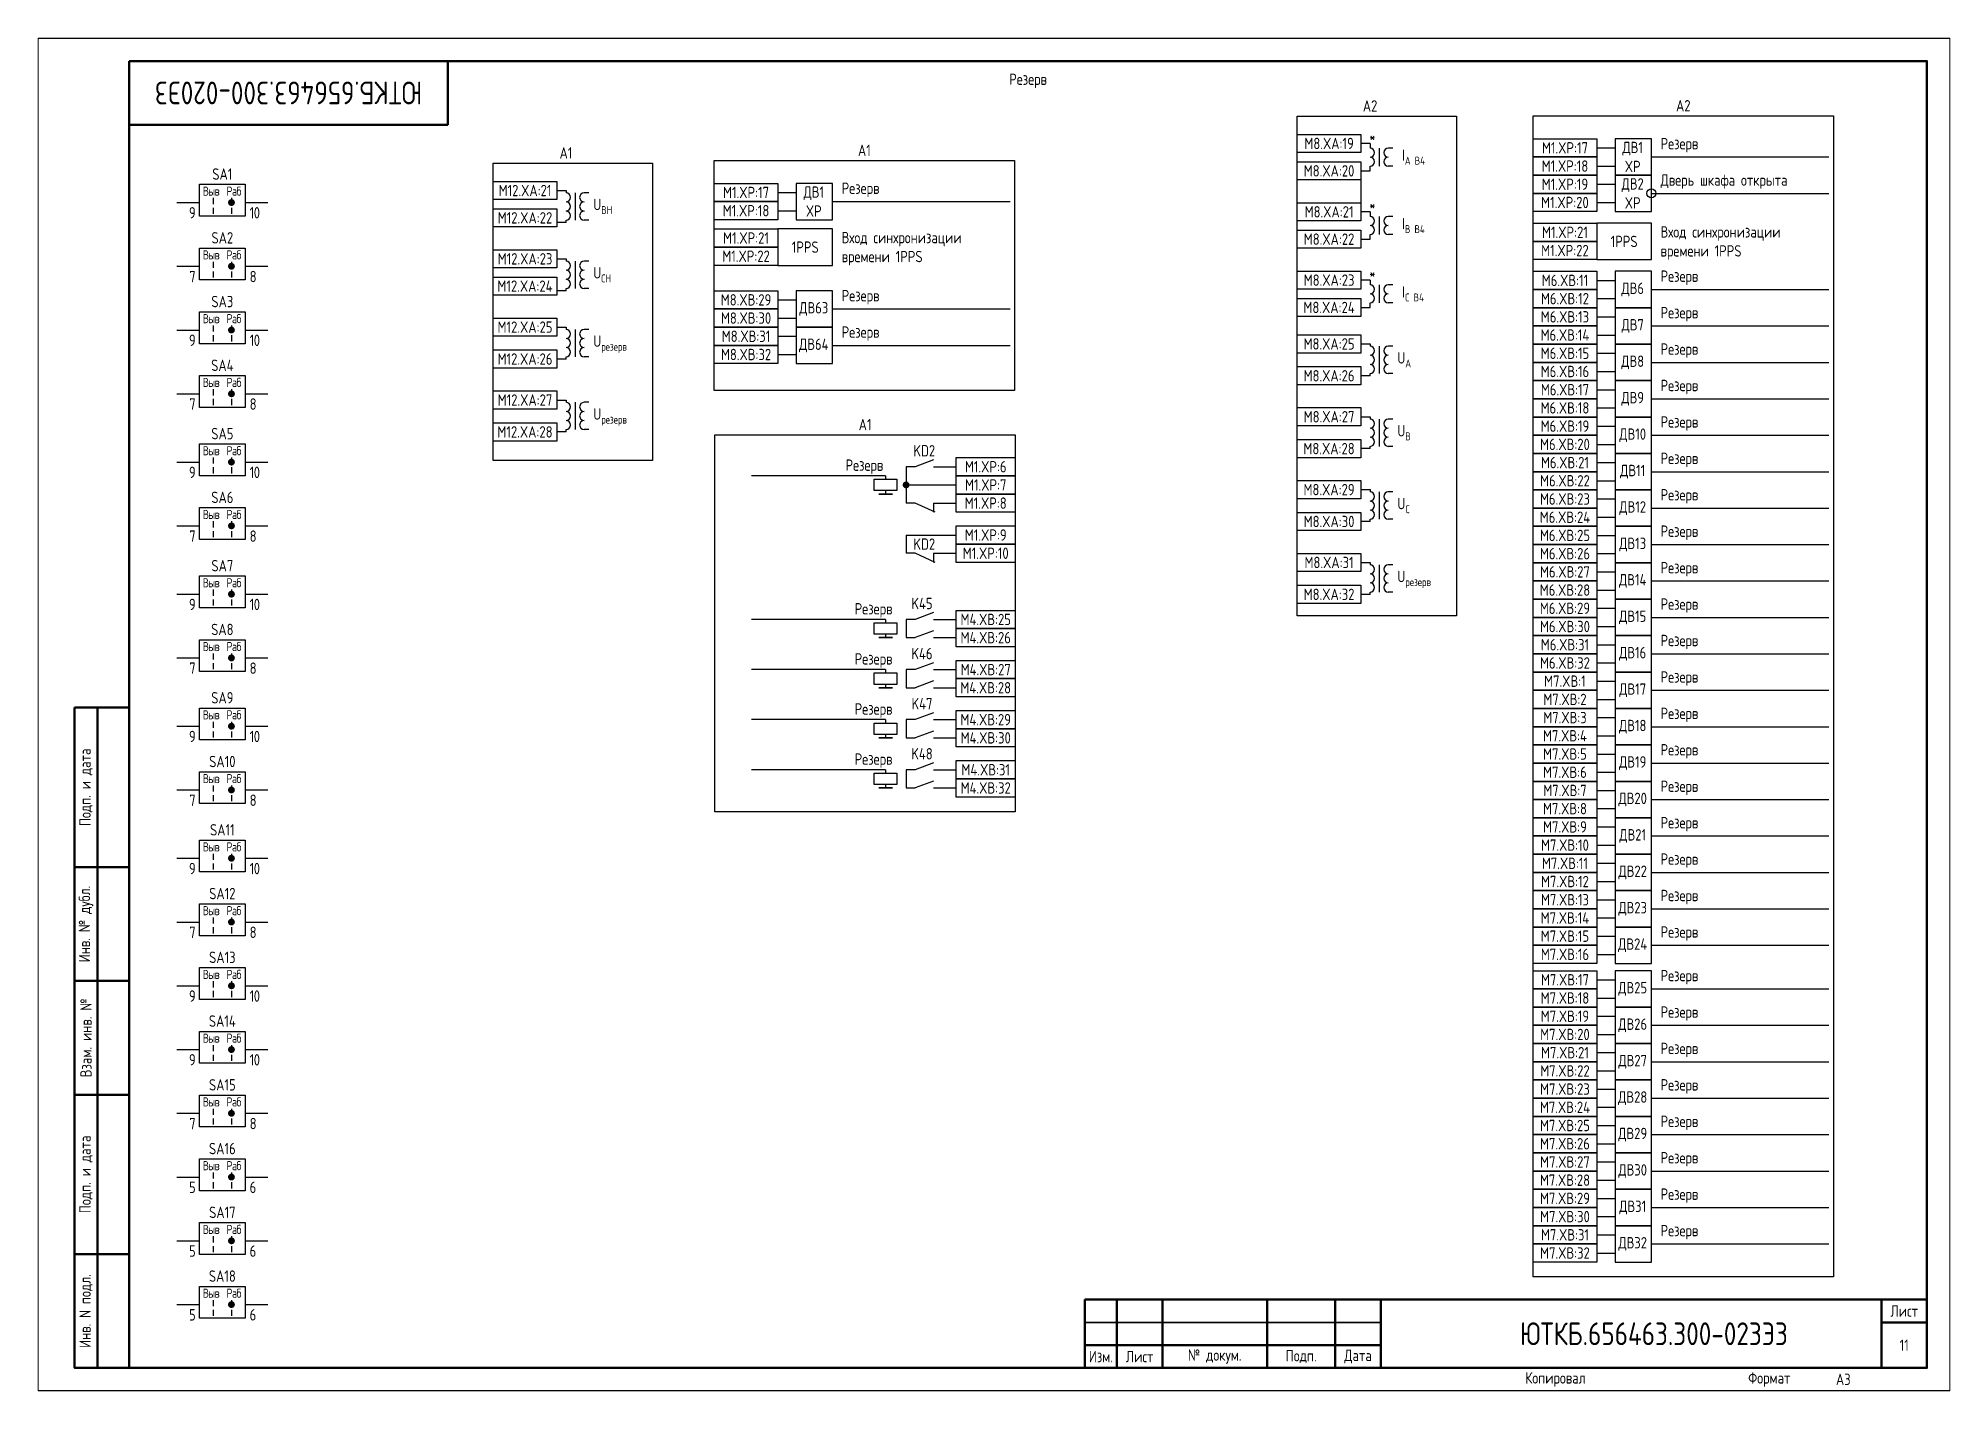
# Paper-space layout 'Лист11' of a CAD drawing. Header units: millimetres, sheet in inches. Extents: x 266.5 to 290, y 96.7 to 113.3.
# The model-space entities are those that its viewports show. They can reach past a viewport. Long polylines and large blocks are cut down to what shows.
import ezdxf

# ---------------------------------------------------------------- set-up
doc = ezdxf.new("R2010")
doc.units = ezdxf.units.MM
doc.styles.add('Gost_type_A', font='GOST_A.TTF')

psp = doc.layouts.new('Лист11')

msp = doc.modelspace()

# ---------------------------------------------------------------- texts
at = {"insert": (4255, 285), "char_height": 5, "width": 70, "attachment_point": 5, "rotation": 180, "style": 'Gost_type_A'}
msp.add_mtext('ЮТКБ.656463.300-020Э3', dxfattribs=at)
at = {"lineweight": 25, "insert": (4417.5, 287.66), "char_height": 2.5, "width": 395, "attachment_point": 5, "line_spacing_factor": 0.9, "style": 'Gost_type_A'}
msp.add_mtext('Резерв', dxfattribs=at)
at = {"char_height": 2.5, "style": 'Gost_type_A'}
for s, insert, width, attachment_point, line_spacing_factor in [('A2', (4492.64, 280.88), 32, 8, 0.9), ('A2', (4561.46, 280.93), 66, 8, 0.9), ('A1', (4315.97, 270.56), 32, 8, 0.9), ('A1', (4381.53, 271.13), 66, 8, 0.9), ('A1', (4381.69, 210.91), 66, 8, 0.9), ('Резерв', (4385.69, 202.91), 37, 6, 0.8)]:
    msp.add_mtext(s, dxfattribs=dict(at, insert=insert, width=width, attachment_point=attachment_point, line_spacing_factor=line_spacing_factor))
at = {"style": 'Gost_type_A'}
for s, insert, char_height, width, attachment_point in [('M8.XA:19', (4483.64, 273.89), 2.5, 14, 5), ('*', (4493.14, 275.38), 2.5, 3, 5), ('M1.XP:17', (4535.46, 272.93), 2.5, 14, 5), ('ДВ1 XP', (4550.34, 270.93), 2.5, 7.7588, 5), ('Резерв', (4556.46, 271.93), 2.5, 27.8465, 7), ('M8.XA:20', (4483.63, 267.88), 2.5, 14.018, 5), ('\\A1;I{\\H0.7x;\\S^ A B4;}', (4499.63, 270.91), 2.5, 8, 4), ('M1.XP:18', (4535.46, 268.93), 2.5, 14, 5), ('SA1', (4240.46, 265.92), 2.5, 10, 8), ('M12.XA:21', (4306.97, 263.56), 2.5, 14, 5), ('Резерв', (4376.53, 262.13), 2.5, 27.8465, 7), ('M1.XP:19', (4535.46, 264.93), 2.5, 14, 5), ('ДВ2 XP', (4550.34, 262.93), 2.5, 7.7588, 5), ('Дверь шкафа открыта', (4556.46, 263.93), 2.5, 35.9749, 7), ('{\\T0.9;Выв}', (4237.96, 263.42), 2, 5, 5), ('{\\T0.9;Раб}', (4242.96, 263.42), 2, 5, 5), ('\\A1;U{\\H0.7x;\\S^ ВН;}', (4321.97, 260.06), 2.5, 12, 4), ('M1.XP:17', (4355.53, 263.13), 2.5, 14, 5), ('ДВ1 XP', (4370.41, 261.13), 2.5, 7.7588, 5), ('*', (4493.14, 260.38), 2.5, 3, 5), ('M1.XP:20', (4535.46, 260.93), 2.5, 14, 5), ('{\\T0.9;9}', (4234.46, 259.92), 2.5, 5, 3), ('{\\T0.9;10}', (4246.46, 259.92), 2.5, 5, 1), ('M12.XA:22', (4306.96, 257.56), 2.5, 14.018, 5), ('M1.XP:18', (4355.53, 259.13), 2.5, 14, 5), ('M8.XA:21', (4483.64, 258.88), 2.5, 14, 5), ('\\A1;I{\\H0.7x;\\S^ B B4;}', (4499.64, 255.88), 2.5, 8, 4), ('SA2', (4240.46, 251.92), 2.5, 10, 8), ('M1.XP:21', (4355.53, 253.13), 2.5, 14, 5), ('1PPS', (4368.53, 251.13), 2.5, 12, 5), ('Вход синхронизации\\Pвремени 1PPS', (4376.53, 247.13), 2.5, 35.9749, 7), ('M8.XA:22', (4483.63, 252.88), 2.5, 14.018, 5), ('M1.XP:21', (4535.46, 254.38), 2.5, 14, 5), ('1PPS', (4548.46, 252.38), 2.5, 12, 5), ('Вход синхронизации\\Pвремени 1PPS', (4556.46, 248.38), 2.5, 35.9749, 7), ('{\\T0.9;Выв}', (4237.96, 249.42), 2, 5, 5), ('{\\T0.9;Раб}', (4242.96, 249.42), 2, 5, 5), ('M12.XA:23', (4306.97, 248.56), 2.5, 14, 5), ('M1.XP:22', (4355.53, 249.13), 2.5, 14, 5), ('M1.XP:22', (4535.46, 250.38), 2.5, 14, 5), ('{\\T0.9;7}', (4234.46, 245.92), 2.5, 5, 3), ('{\\T0.9;8}', (4246.46, 245.92), 2.5, 5, 1), ('M12.XA:24', (4306.96, 242.56), 2.5, 14.018, 5), ('\\A1;U{\\H0.7x;\\S^ СН;}', (4321.97, 245.06), 2.5, 12, 4), ('M8.XA:23', (4483.64, 243.88), 2.5, 14, 5), ('*', (4493.14, 245.38), 2.5, 3, 5), ('M6.XВ:11', (4535.46, 243.82), 2.5, 14, 5), ('Резерв', (4556.46, 242.82), 2.5, 27.8465, 7), ('SA3', (4240.46, 237.92), 2.5, 10, 8), ('M8.XВ:29', (4355.53, 239.55), 2.5, 14, 5), ('Резерв', (4376.53, 238.55), 2.5, 27.8465, 7), ('\\A1;I{\\H0.7x;\\S^ C B4;}', (4499.64, 240.88), 2.5, 8, 4), ('M6.XВ:12', (4535.46, 239.82), 2.5, 14, 5), ('ДВ6', (4550.34, 241.82), 2.5, 7.7588, 5), ('{\\T0.9;Выв}', (4237.96, 235.42), 2, 5, 5), ('{\\T0.9;Раб}', (4242.96, 235.42), 2, 5, 5), ('M8.XВ:30', (4355.53, 235.55), 2.5, 14, 5), ('ДВ63', (4370.41, 237.55), 2.5, 7.7588, 5), ('M8.XA:24', (4483.63, 237.88), 2.5, 14.018, 5), ('M6.XВ:13', (4535.46, 235.82), 2.5, 14, 5), ('ДВ7', (4550.34, 233.82), 2.5, 7.7588, 5), ('Резерв', (4556.46, 234.82), 2.5, 44.8565, 7), ('{\\T0.9;9}', (4234.46, 231.92), 2.5, 5, 3), ('{\\T0.9;10}', (4246.46, 231.92), 2.5, 5, 1), ('M12.XA:25', (4306.96, 233.56), 2.5, 14.018, 5), ('\\A1;U{\\H0.7x;\\S^ резерв;}', (4321.97, 230.06), 2.5, 12, 4), ('M8.XВ:31', (4355.53, 231.55), 2.5, 14, 5), ('ДВ64', (4370.41, 229.55), 2.5, 7.7588, 5), ('Резерв', (4376.53, 230.55), 2.5, 27.8465, 7), ('M8.XA:25', (4483.63, 229.88), 2.5, 14.018, 5), ('M6.XВ:14', (4535.46, 231.82), 2.5, 14, 5), ('M12.XA:26', (4306.96, 226.56), 2.5, 14.018, 5), ('M8.XВ:32', (4355.53, 227.55), 2.5, 14, 5), ('\\A1;U{\\H0.7x;\\S^ A;}', (4498.64, 226.38), 2.5, 12, 4), ('M6.XВ:15', (4535.46, 227.82), 2.5, 14, 5), ('ДВ8', (4550.34, 225.82), 2.5, 7.7588, 5), ('Резерв', (4556.46, 226.82), 2.5, 27.8465, 7), ('SA4', (4240.46, 223.92), 2.5, 10, 8), ('M8.XA:26', (4483.63, 222.88), 2.5, 14.018, 5), ('M6.XВ:16', (4535.46, 223.82), 2.5, 14, 5), ('{\\T0.9;Выв}', (4237.96, 221.42), 2, 5, 5), ('{\\T0.9;Раб}', (4242.96, 221.42), 2, 5, 5), ('M12.XA:27', (4306.96, 217.55), 2.5, 14.018, 5), ('M6.XВ:17', (4535.46, 219.82), 2.5, 14, 5), ('ДВ9', (4550.34, 217.82), 2.5, 7.7588, 5), ('Резерв', (4556.46, 218.82), 2.5, 27.8465, 7), ('{\\T0.9;7}', (4234.46, 217.92), 2.5, 5, 3), ('{\\T0.9;8}', (4246.46, 217.92), 2.5, 5, 1), ('\\A1;U{\\H0.7x;\\S^ резерв;}', (4321.97, 214.05), 2.5, 12, 4), ('M8.XA:27', (4483.63, 213.88), 2.5, 14.018, 5), ('M6.XВ:18', (4535.46, 215.82), 2.5, 14, 5), ('SA5', (4240.46, 208.92), 2.5, 10, 8), ('M12.XA:28', (4306.96, 210.55), 2.5, 14.018, 5), ('\\A1;U{\\H0.7x;\\S^ B;}', (4498.64, 210.38), 2.5, 12, 4), ('M6.XВ:19', (4535.46, 211.82), 2.5, 14, 5), ('ДВ10', (4550.34, 209.82), 2.5, 7.7588, 5), ('Резерв', (4556.46, 210.82), 2.5, 27.8465, 7), ('{\\T0.9;Выв}', (4237.96, 206.42), 2, 5, 5), ('{\\T0.9;Раб}', (4242.96, 206.42), 2, 5, 5), ('KD2', (4394.69, 206.41), 2.5, 8, 5), ('M8.XA:28', (4483.63, 206.88), 2.5, 14.018, 5), ('M6.XВ:20', (4535.46, 207.82), 2.5, 14, 5), ('Резерв', (4556.46, 202.82), 2.5, 27.8465, 7), ('{\\T0.9;9}', (4234.46, 202.92), 2.5, 5, 3), ('{\\T0.9;10}', (4246.46, 202.92), 2.5, 5, 1), ('M1.XP:6', (4408.19, 202.91), 2.5, 13, 5), ('M6.XВ:21', (4535.46, 203.82), 2.5, 14, 5), ('ДВ11', (4550.34, 201.82), 2.5, 7.7588, 5), ('SA6', (4240.46, 194.92), 2.5, 10, 8), ('M1.XP:7', (4408.19, 198.91), 2.5, 13, 5), ('M8.XA:29', (4483.63, 197.88), 2.5, 14.018, 5), ('M6.XВ:22', (4535.46, 199.82), 2.5, 14, 5), ('Резерв', (4556.46, 194.82), 2.5, 37.4344, 7), ('{\\T0.9;Выв}', (4237.96, 192.42), 2, 5, 5), ('{\\T0.9;Раб}', (4242.96, 192.42), 2, 5, 5), ('M1.XP:8', (4408.19, 194.91), 2.5, 13, 5), ('\\A1;U{\\H0.7x;\\S^ C;}', (4498.64, 194.38), 2.5, 12, 4), ('M6.XВ:23', (4535.46, 195.82), 2.5, 14, 5), ('ДВ12', (4550.34, 193.82), 2.5, 7.7588, 5), ('M1.XP:9', (4408.19, 187.91), 2.5, 13, 5), ('M8.XA:30', (4483.63, 190.88), 2.5, 14.018, 5), ('M6.XВ:24', (4535.46, 191.82), 2.5, 14, 5), ('M6.XВ:25', (4535.46, 187.82), 2.5, 14, 5), ('Резерв', (4556.46, 186.82), 2.5, 39.3936, 7), ('{\\T0.9;7}', (4234.46, 188.92), 2.5, 5, 3), ('{\\T0.9;8}', (4246.46, 188.92), 2.5, 5, 1), ('KD2', (4394.69, 185.91), 2.5, 8, 5), ('M1.XP:10', (4408.19, 183.91), 2.5, 13, 5), ('M6.XВ:26', (4535.46, 183.82), 2.5, 14, 5), ('ДВ13', (4550.34, 185.82), 2.5, 7.7588, 5), ('SA7', (4240.46, 179.92), 2.5, 10, 8), ('M8.XA:31', (4483.63, 181.88), 2.5, 14.018, 5), ('M6.XВ:27', (4535.46, 179.82), 2.5, 14, 5), ('Резерв', (4556.46, 178.82), 2.5, 30.8621, 7), ('{\\T0.9;Выв}', (4237.96, 177.42), 2, 5, 5), ('{\\T0.9;Раб}', (4242.96, 177.42), 2, 5, 5), ('\\A1;U{\\H0.7x;\\S^ резерв;}', (4498.64, 178.38), 2.5, 12, 4), ('M6.XВ:28', (4535.46, 175.82), 2.5, 14, 5), ('ДВ14', (4550.34, 177.82), 2.5, 7.7588, 5), ('{\\T0.9;9}', (4234.46, 173.92), 2.5, 5, 3), ('{\\T0.9;10}', (4246.46, 173.92), 2.5, 5, 1), ('Резерв', (4387.69, 171.37), 2.5, 31.0015, 6), ('K45', (4394.19, 172.87), 2.5, 5, 5), ('M8.XA:32', (4483.63, 174.88), 2.5, 14.018, 5), ('M6.XВ:29', (4535.46, 171.82), 2.5, 14, 5), ('Резерв', (4556.46, 170.82), 2.5, 44.8565, 7), ('SA8', (4240.46, 165.92), 2.5, 10, 8), ('M4.XВ:25', (4408.19, 169.37), 2.5, 13, 5), ('M6.XВ:30', (4535.46, 167.82), 2.5, 14, 5), ('ДВ15', (4550.34, 169.82), 2.5, 7.7588, 5), ('{\\T0.9;Выв}', (4237.96, 163.42), 2, 5, 5), ('{\\T0.9;Раб}', (4242.96, 163.42), 2, 5, 5), ('M4.XВ:26', (4408.19, 165.37), 2.5, 13, 5), ('M6.XВ:31', (4535.46, 163.82), 2.5, 14, 5), ('Резерв', (4556.46, 162.82), 2.5, 27.8465, 7), ('{\\T0.9;7}', (4234.46, 159.92), 2.5, 5, 3), ('{\\T0.9;8}', (4246.46, 159.92), 2.5, 5, 1), ('Резерв', (4387.69, 160.37), 2.5, 31.0015, 6), ('K46', (4394.19, 161.87), 2.5, 5, 5), ('M4.XВ:27', (4408.19, 158.37), 2.5, 13, 5), ('M6.XВ:32', (4535.46, 159.82), 2.5, 14, 5), ('ДВ16', (4550.34, 161.82), 2.5, 7.7588, 5), ('M4.XВ:28', (4408.19, 154.37), 2.5, 13, 5), ('M7.XВ:1', (4535.46, 155.82), 2.5, 14, 5), ('Резерв', (4556.46, 154.82), 2.5, 27.8465, 7), ('SA9', (4240.46, 150.92), 2.5, 10, 8), ('K47', (4394.19, 150.87), 2.5, 5, 5), ('M7.XВ:2', (4535.46, 151.82), 2.5, 14, 5), ('ДВ17', (4550.34, 153.82), 2.5, 7.7588, 5), ('{\\T0.9;Выв}', (4237.96, 148.42), 2, 5, 5), ('{\\T0.9;Раб}', (4242.96, 148.42), 2, 5, 5), ('Резерв', (4387.69, 149.37), 2.5, 31.0015, 6), ('M4.XВ:29', (4408.19, 147.37), 2.5, 13, 5), ('M7.XВ:3', (4535.46, 147.82), 2.5, 14, 5), ('ДВ18', (4550.34, 145.82), 2.5, 7.7588, 5), ('Резерв', (4556.46, 146.82), 2.5, 27.8465, 7), ('{\\T0.9;9}', (4234.46, 144.92), 2.5, 5, 3), ('{\\T0.9;10}', (4246.46, 144.92), 2.5, 5, 1), ('M4.XВ:30', (4408.19, 143.37), 2.5, 13, 5), ('M7.XВ:4', (4535.46, 143.82), 2.5, 14, 5), ('SA10', (4240.46, 136.92), 2.5, 10, 8), ('Резерв', (4387.69, 138.37), 2.5, 31.0015, 6), ('K48', (4394.19, 139.87), 2.5, 5, 5), ('M7.XВ:5', (4535.46, 139.82), 2.5, 14, 5), ('ДВ19', (4550.34, 137.82), 2.5, 7.7588, 5), ('Резерв', (4556.46, 138.82), 2.5, 27.8465, 7), ('{\\T0.9;Выв}', (4237.96, 134.42), 2, 5, 5), ('{\\T0.9;Раб}', (4242.96, 134.42), 2, 5, 5), ('M4.XВ:31', (4408.19, 136.37), 2.5, 13, 5), ('M7.XВ:6', (4535.46, 135.82), 2.5, 14, 5), ('{\\T0.9;7}', (4234.46, 130.92), 2.5, 5, 3), ('{\\T0.9;8}', (4246.46, 130.92), 2.5, 5, 1), ('M4.XВ:32', (4408.19, 132.37), 2.5, 13, 5), ('M7.XВ:7', (4535.46, 131.82), 2.5, 14, 5), ('ДВ20', (4550.34, 129.82), 2.5, 7.7588, 5), ('Резерв', (4556.46, 130.82), 2.5, 27.8465, 7), ('M7.XВ:8', (4535.46, 127.82), 2.5, 14, 5), ('Резерв', (4556.46, 122.82), 2.5, 27.8465, 7), ('SA11', (4240.46, 121.92), 2.5, 10, 8), ('M7.XВ:9', (4535.46, 123.82), 2.5, 14, 5), ('ДВ21', (4550.34, 121.82), 2.5, 7.7588, 5), ('{\\T0.9;Выв}', (4237.96, 119.42), 2, 5, 5), ('{\\T0.9;Раб}', (4242.96, 119.42), 2, 5, 5), ('M7.XВ:10', (4535.46, 119.82), 2.5, 14, 5), ('Резерв', (4556.46, 114.82), 2.5, 27.8465, 7), ('{\\T0.9;9}', (4234.46, 115.92), 2.5, 5, 3), ('{\\T0.9;10}', (4246.46, 115.92), 2.5, 5, 1), ('M7.XВ:11', (4535.46, 115.82), 2.5, 14, 5), ('ДВ22', (4550.34, 113.82), 2.5, 7.7588, 5), ('SA12', (4240.46, 107.92), 2.5, 10, 8), ('M7.XВ:12', (4535.46, 111.82), 2.5, 14, 5), ('Резерв', (4556.46, 106.82), 2.5, 27.8465, 7), ('{\\T0.9;Выв}', (4237.96, 105.42), 2, 5, 5), ('{\\T0.9;Раб}', (4242.96, 105.42), 2, 5, 5), ('M7.XВ:14', (4535.46, 103.82), 2.5, 14, 5), ('M7.XВ:13', (4535.46, 107.82), 2.5, 14, 5), ('ДВ23', (4550.34, 105.82), 2.5, 7.7588, 5), ('{\\T0.9;7}', (4234.46, 101.92), 2.5, 5, 3), ('{\\T0.9;8}', (4246.46, 101.92), 2.5, 5, 1), ('M7.XВ:15', (4535.46, 99.82), 2.5, 14, 5), ('Резерв', (4556.46, 98.82), 2.5, 27.8465, 7), ('M7.XВ:16', (4535.46, 95.82), 2.5, 14, 5), ('ДВ24', (4550.34, 97.82), 2.5, 7.7588, 5), ('{\\T0.9;Выв}', (4237.96, 91.42), 2, 5, 5), ('SA13', (4240.46, 93.92), 2.5, 10, 8), ('{\\T0.9;Раб}', (4242.96, 91.42), 2, 5, 5), ('Резерв', (4556.46, 89.24), 2.5, 27.8465, 7), ('M7.XВ:17', (4535.46, 90.24), 2.5, 14, 5), ('ДВ25', (4550.34, 88.24), 2.5, 7.7588, 5), ('{\\T0.9;9}', (4234.46, 87.92), 2.5, 5, 3), ('{\\T0.9;10}', (4246.46, 87.92), 2.5, 5, 1), ('M7.XВ:18', (4535.46, 86.24), 2.5, 14, 5), ('Резерв', (4556.46, 81.24), 2.5, 27.8465, 7), ('SA14', (4240.46, 79.92), 2.5, 10, 8), ('M7.XВ:19', (4535.46, 82.24), 2.5, 14, 5), ('ДВ26', (4550.34, 80.24), 2.5, 7.7588, 5), ('{\\T0.9;Выв}', (4237.96, 77.42), 2, 5, 5), ('{\\T0.9;Раб}', (4242.96, 77.42), 2, 5, 5), ('M7.XВ:20', (4535.46, 78.24), 2.5, 14, 5), ('Резерв', (4556.46, 73.24), 2.5, 27.8465, 7), ('{\\T0.9;9}', (4234.46, 73.92), 2.5, 5, 3), ('{\\T0.9;10}', (4246.46, 73.92), 2.5, 5, 1), ('M7.XВ:22', (4535.46, 70.24), 2.5, 14, 5), ('M7.XВ:21', (4535.46, 74.24), 2.5, 14, 5), ('ДВ27', (4550.34, 72.24), 2.5, 7.7588, 5), ('SA15', (4240.46, 65.92), 2.5, 10, 8), ('M7.XВ:23', (4535.46, 66.24), 2.5, 14, 5), ('Резерв', (4556.46, 65.24), 2.5, 27.8465, 7), ('{\\T0.9;Выв}', (4237.96, 63.42), 2, 5, 5), ('{\\T0.9;Раб}', (4242.96, 63.42), 2, 5, 5), ('M7.XВ:24', (4535.46, 62.24), 2.5, 14, 5), ('ДВ28', (4550.34, 64.24), 2.5, 7.7588, 5), ('{\\T0.9;7}', (4234.46, 59.92), 2.5, 5, 3), ('{\\T0.9;8}', (4246.46, 59.92), 2.5, 5, 1), ('M7.XВ:25', (4535.46, 58.24), 2.5, 14, 5), ('Резерв', (4556.46, 57.24), 2.5, 27.8465, 7), ('M7.XВ:26', (4535.46, 54.24), 2.5, 14, 5), ('ДВ29', (4550.34, 56.24), 2.5, 7.7588, 5), ('{\\T0.9;Выв}', (4237.96, 49.42), 2, 5, 5), ('SA16', (4240.46, 51.92), 2.5, 10, 8), ('{\\T0.9;Раб}', (4242.96, 49.42), 2, 5, 5), ('M7.XВ:27', (4535.46, 50.24), 2.5, 14, 5), ('Резерв', (4556.46, 49.24), 2.5, 27.8465, 7), ('M7.XВ:28', (4535.46, 46.24), 2.5, 14, 5), ('ДВ30', (4550.34, 48.24), 2.5, 7.7588, 5), ('{\\T0.9;5}', (4234.46, 45.92), 2.5, 5, 3), ('{\\T0.9;6}', (4246.46, 45.92), 2.5, 5, 1), ('M7.XВ:29', (4535.46, 42.24), 2.5, 14, 5), ('Резерв', (4556.46, 41.24), 2.5, 27.8465, 7), ('SA17', (4240.46, 37.92), 2.5, 10, 8), ('M7.XВ:30', (4535.46, 38.24), 2.5, 14, 5), ('ДВ31', (4550.34, 40.24), 2.5, 7.7588, 5), ('{\\T0.9;Выв}', (4237.96, 35.42), 2, 5, 5), ('{\\T0.9;Раб}', (4242.96, 35.42), 2, 5, 5), ('M7.XВ:31', (4535.46, 34.24), 2.5, 14, 5), ('ДВ32', (4550.34, 32.24), 2.5, 7.7588, 5), ('Резерв', (4556.46, 33.24), 2.5, 27.8465, 7), ('{\\T0.9;5}', (4234.46, 31.92), 2.5, 5, 3), ('{\\T0.9;6}', (4246.46, 31.92), 2.5, 5, 1), ('M7.XВ:32', (4535.46, 30.24), 2.5, 14, 5), ('SA18', (4240.46, 23.92), 2.5, 10, 8), ('{\\T0.9;Выв}', (4237.96, 21.42), 2, 5, 5), ('{\\T0.9;Раб}', (4242.96, 21.42), 2, 5, 5), ('{\\T0.9;5}', (4234.46, 17.92), 2.5, 5, 3), ('{\\T0.9;6}', (4246.46, 17.92), 2.5, 5, 1), ('ЮТКБ.656463.300-023Э3', (4555, 12.5), 5, 120, 5), ('11', (4610, 10), 2.5, 10, 5), ('A3', (4595, 2.5), 2.5, 20, 4)]:
    msp.add_mtext(s, dxfattribs=dict(at, insert=insert, char_height=char_height, width=width, attachment_point=attachment_point))

# ---------------------------------------------------------------- blocks, each defined once
blk = doc.blocks.new('Формат_А3')
blk.add_lwpolyline([(-420, 297), (0, 297), (0, 0), (-420, 0)], close=True)
at = {"lineweight": 50}
blk.add_lwpolyline([(-400, 292), (-5, 292), (-5, 5), (-400, 5)], close=True, dxfattribs=at)
blk = doc.blocks.new('Штамп левый нижний')
at = {"lineweight": 50}
for points in [[(-12, 145), (-7, 145), (-7, 110), (-12, 110)], [(-7, 145), (0, 145), (0, 110), (-7, 110)], [(-12, 110), (-7, 110), (-7, 85), (-12, 85)], [(-7, 110), (0, 110), (0, 85), (-7, 85)], [(-12, 85), (-7, 85), (-7, 60), (-12, 60)], [(-7, 85), (0, 85), (0, 60), (-7, 60)], [(-12, 60), (-7, 60), (-7, 25), (-12, 25)], [(-7, 60), (0, 60), (0, 25), (-7, 25)], [(-12, 25), (-7, 25), (-7, 0), (-12, 0)], [(-7, 25), (0, 25), (0, 0), (-7, 0)]]:
    blk.add_lwpolyline(points, close=True, dxfattribs=at)
at = {"char_height": 2.5, "attachment_point": 5, "rotation": 90, "style": 'Gost_type_A'}
for s, insert, width in [('Подп. и дата', (-9.5, 127.5), 35), ('Инв. № дубл.', (-9.5, 97.5), 25), ('Взам. инв. №', (-9.5, 72.5), 25), ('Подп. и дата', (-9.5, 42.5), 35), ('Инв. N подл.', (-9.5, 12.5), 25)]:
    blk.add_mtext(s, dxfattribs=dict(at, insert=insert, width=width))
blk = doc.blocks.new('Штамп малый нижний')
at = {"lineweight": 50}
for points in [[(-185, 15), (-178, 15), (-178, 5), (-185, 5)], [(-178, 15), (-168, 15), (-168, 5), (-178, 5)], [(-168, 15), (-145, 15), (-145, 5), (-168, 5)], [(-145, 15), (-130, 15), (-130, 5), (-145, 5)], [(-130, 15), (-120, 15), (-120, 5), (-130, 5)], [(-120, 15), (-10, 15), (-10, 0), (-120, 0)], [(-10, 15), (0, 15), (0, 10), (-10, 10)], [(-10, 10), (0, 10), (0, 0), (-10, 0)], [(-185, 5), (-178, 5), (-178, 0), (-185, 0)], [(-178, 5), (-168, 5), (-168, 0), (-178, 0)], [(-168, 5), (-145, 5), (-145, 0), (-168, 0)], [(-145, 5), (-130, 5), (-130, 0), (-145, 0)], [(-130, 5), (-120, 5), (-120, 0), (-130, 0)]]:
    blk.add_lwpolyline(points, close=True, dxfattribs=at)
for points in [[(-185, 15), (-178, 15), (-178, 10), (-185, 10)], [(-178, 15), (-168, 15), (-168, 10), (-178, 10)], [(-168, 15), (-145, 15), (-145, 10), (-168, 10)], [(-145, 15), (-130, 15), (-130, 10), (-145, 10)], [(-130, 15), (-120, 15), (-120, 10), (-130, 10)], [(-185, 10), (-178, 10), (-178, 5), (-185, 5)], [(-178, 10), (-168, 10), (-168, 5), (-178, 5)], [(-168, 10), (-145, 10), (-145, 5), (-168, 5)], [(-145, 10), (-130, 10), (-130, 5), (-145, 5)], [(-130, 10), (-120, 10), (-120, 5), (-130, 5)]]:
    blk.add_lwpolyline(points, close=True)
at = {"char_height": 2.5, "style": 'Gost_type_A'}
for s, insert, width, attachment_point in [('Лист', (-5, 12.5), 10, 5), ('Изм.', (-181.5, 2.5), 7, 5), ('Лист', (-173, 2.5), 10, 5), ('№ докум.', (-156.5, 2.5), 23, 5), ('Подп.', (-137.5, 2.5), 15, 5), ('Дата', (-125, 2.5), 10, 5), ('Копировал', (-75, -2.53), 13.1202, 6), ('Формат', (-30, -2.53), 13.1202, 6)]:
    blk.add_mtext(s, dxfattribs=dict(at, insert=insert, width=width, attachment_point=attachment_point))
blk = doc.blocks.new('Штамп угловой верхний')
at = {"lineweight": 50}
blk.add_lwpolyline([(0, 0), (70, 0), (70, -14), (0, -14)], close=True, dxfattribs=at)
blk = doc.blocks.new('POINT')
at = {"const_width": 0.75}
blk.add_lwpolyline([(-0.375, 0, 1), (0.375, 0, 1)], format="xyb", close=True, dxfattribs=at)
blk = doc.blocks.new('Переключатель_положение')
for p, q in [((2, 1), (2, -0.34)), ((2, -1.14), (2, -2.49))]:
    blk.add_line(p, q)

# ---------------------------------------------------------------- linework, layer by layer
for p, q in [((4492.64, 273.88), (4490.64, 273.88)), ((4542.46, 272.93), (4546.46, 272.93)), ((4542.46, 268.93), (4546.46, 268.93)), ((4554.46, 270.93), (4593.46, 270.93)), ((4490.64, 267.88), (4492.64, 267.88)), ((4490.64, 265.88), (4490.64, 260.88)), ((4542.46, 264.93), (4546.46, 264.93)), ((4230.46, 260.92), (4235.46, 260.92)), ((4245.46, 260.92), (4250.46, 260.92)), ((4362.53, 263.13), (4366.53, 263.13)), ((4374.53, 261.13), (4413.53, 261.13)), ((4542.46, 260.93), (4546.46, 260.93)), ((4554.46, 262.93), (4593.46, 262.93)), ((4362.53, 259.13), (4366.53, 259.13)), ((4492.64, 258.88), (4490.64, 258.88)), ((4490.64, 252.88), (4492.64, 252.88)), ((4230.46, 246.92), (4235.46, 246.92)), ((4245.46, 246.92), (4250.46, 246.92)), ((4492.64, 243.88), (4490.64, 243.88)), ((4542.46, 243.82), (4546.46, 243.82)), ((4362.53, 239.55), (4366.53, 239.55)), ((4542.46, 239.82), (4546.46, 239.82)), ((4554.46, 241.82), (4593.46, 241.82)), ((4362.53, 235.55), (4366.53, 235.55)), ((4374.53, 237.55), (4413.53, 237.55)), ((4490.64, 237.88), (4492.64, 237.88)), ((4542.46, 235.82), (4546.46, 235.82)), ((4230.46, 232.92), (4235.46, 232.92)), ((4245.46, 232.92), (4250.46, 232.92)), ((4362.53, 231.55), (4366.53, 231.55)), ((4542.46, 231.82), (4546.46, 231.82)), ((4554.46, 233.82), (4593.46, 233.82)), ((4362.53, 227.55), (4366.53, 227.55)), ((4374.53, 229.55), (4413.53, 229.55)), ((4542.46, 227.82), (4546.46, 227.82)), ((4542.46, 223.82), (4546.46, 223.82)), ((4554.46, 225.82), (4593.46, 225.82)), ((4230.46, 218.92), (4235.46, 218.92)), ((4245.46, 218.92), (4250.46, 218.92)), ((4542.46, 219.82), (4546.46, 219.82)), ((4542.46, 215.82), (4546.46, 215.82)), ((4554.46, 217.82), (4593.46, 217.82)), ((4542.46, 211.82), (4546.46, 211.82)), ((4542.46, 207.82), (4546.46, 207.82)), ((4554.46, 209.82), (4593.46, 209.82)), ((4230.46, 203.92), (4235.46, 203.92)), ((4245.46, 203.92), (4250.46, 203.92)), ((4542.46, 203.82), (4546.46, 203.82)), ((4554.46, 201.82), (4593.46, 201.82)), ((4386.19, 200.91), (4356.69, 200.91)), ((4386.19, 200.91), (4386.19, 200.16)), ((4386.19, 197.66), (4386.19, 196.91)), ((4542.46, 199.82), (4546.46, 199.82)), ((4396.69, 194.91), (4396.69, 192.91)), ((4542.46, 195.82), (4546.46, 195.82)), ((4554.46, 193.82), (4593.46, 193.82)), ((4230.46, 189.92), (4235.46, 189.92)), ((4245.46, 189.92), (4250.46, 189.92)), ((4542.46, 191.82), (4546.46, 191.82)), ((4390.69, 187.91), (4390.69, 183.91)), ((4542.46, 187.82), (4546.46, 187.82)), ((4554.46, 185.82), (4593.46, 185.82)), ((4396.69, 183.91), (4396.69, 181.91)), ((4542.46, 183.82), (4546.46, 183.82)), ((4542.46, 179.82), (4546.46, 179.82)), ((4554.46, 177.82), (4593.46, 177.82)), ((4230.46, 174.92), (4235.46, 174.92)), ((4245.46, 174.92), (4250.46, 174.92)), ((4542.46, 175.82), (4546.46, 175.82)), ((4386.19, 169.37), (4356.69, 169.37)), ((4386.19, 169.37), (4386.19, 168.62)), ((4542.46, 171.82), (4546.46, 171.82)), ((4554.46, 169.82), (4593.46, 169.82)), ((4386.19, 166.12), (4386.19, 165.37)), ((4542.46, 167.82), (4546.46, 167.82)), ((4542.46, 163.82), (4546.46, 163.82)), ((4230.46, 160.92), (4235.46, 160.92)), ((4245.46, 160.92), (4250.46, 160.92)), ((4542.46, 159.82), (4546.46, 159.82)), ((4554.46, 161.82), (4593.46, 161.82)), ((4386.19, 158.37), (4356.69, 158.37)), ((4386.19, 158.37), (4386.19, 157.62)), ((4542.46, 155.82), (4546.46, 155.82)), ((4386.19, 155.12), (4386.19, 154.37)), ((4542.46, 151.82), (4546.46, 151.82)), ((4554.46, 153.82), (4593.46, 153.82)), ((4386.19, 147.37), (4356.69, 147.37)), ((4386.19, 147.37), (4386.19, 146.62)), ((4542.46, 147.82), (4546.46, 147.82)), ((4230.46, 145.92), (4235.46, 145.92)), ((4245.46, 145.92), (4250.46, 145.92)), ((4386.19, 144.12), (4386.19, 143.37)), ((4542.46, 143.82), (4546.46, 143.82)), ((4554.46, 145.82), (4593.46, 145.82)), ((4542.46, 139.82), (4546.46, 139.82)), ((4386.19, 136.37), (4356.69, 136.37)), ((4386.19, 136.37), (4386.19, 135.62)), ((4542.46, 135.82), (4546.46, 135.82)), ((4554.46, 137.82), (4593.46, 137.82)), ((4230.46, 131.92), (4235.46, 131.92)), ((4245.46, 131.92), (4250.46, 131.92)), ((4386.19, 133.12), (4386.19, 132.37)), ((4542.46, 131.82), (4546.46, 131.82)), ((4542.46, 127.82), (4546.46, 127.82)), ((4554.46, 129.82), (4593.46, 129.82)), ((4542.46, 123.82), (4546.46, 123.82)), ((4554.46, 121.82), (4593.46, 121.82)), ((4542.46, 119.82), (4546.46, 119.82)), ((4230.46, 116.92), (4235.46, 116.92)), ((4245.46, 116.92), (4250.46, 116.92)), ((4542.46, 115.82), (4546.46, 115.82)), ((4554.46, 113.82), (4593.46, 113.82)), ((4542.46, 111.82), (4546.46, 111.82)), ((4542.46, 107.82), (4546.46, 107.82)), ((4554.46, 105.82), (4593.46, 105.82)), ((4230.46, 102.92), (4235.46, 102.92)), ((4245.46, 102.92), (4250.46, 102.92)), ((4542.46, 103.82), (4546.46, 103.82)), ((4542.46, 99.82), (4546.46, 99.82)), ((4554.46, 97.82), (4593.46, 97.82)), ((4542.46, 95.82), (4546.46, 95.82)), ((4230.46, 88.92), (4235.46, 88.92)), ((4245.46, 88.92), (4250.46, 88.92)), ((4542.46, 90.24), (4546.46, 90.24)), ((4554.46, 88.24), (4593.46, 88.24)), ((4542.46, 86.24), (4546.46, 86.24)), ((4542.46, 82.24), (4546.46, 82.24)), ((4554.46, 80.24), (4593.46, 80.24)), ((4542.46, 78.24), (4546.46, 78.24)), ((4230.46, 74.92), (4235.46, 74.92)), ((4245.46, 74.92), (4250.46, 74.92)), ((4542.46, 74.24), (4546.46, 74.24)), ((4554.46, 72.24), (4593.46, 72.24)), ((4542.46, 70.24), (4546.46, 70.24)), ((4542.46, 66.24), (4546.46, 66.24)), ((4554.46, 64.24), (4593.46, 64.24)), ((4230.46, 60.92), (4235.46, 60.92)), ((4245.46, 60.92), (4250.46, 60.92)), ((4542.46, 62.24), (4546.46, 62.24)), ((4542.46, 58.24), (4546.46, 58.24)), ((4554.46, 56.24), (4593.46, 56.24)), ((4542.46, 54.24), (4546.46, 54.24)), ((4230.46, 46.92), (4235.46, 46.92)), ((4245.46, 46.92), (4250.46, 46.92)), ((4542.46, 50.24), (4546.46, 50.24)), ((4542.46, 46.24), (4546.46, 46.24)), ((4554.46, 48.24), (4593.46, 48.24)), ((4542.46, 42.24), (4546.46, 42.24)), ((4542.46, 38.24), (4546.46, 38.24)), ((4554.46, 40.24), (4593.46, 40.24)), ((4542.46, 34.24), (4546.46, 34.24)), ((4230.46, 32.92), (4235.46, 32.92)), ((4245.46, 32.92), (4250.46, 32.92)), ((4542.46, 30.24), (4546.46, 30.24)), ((4554.46, 32.24), (4593.46, 32.24)), ((4230.46, 18.92), (4235.46, 18.92)), ((4245.46, 18.92), (4250.46, 18.92))]:
    msp.add_line(p, q)
at = {"ltscale": 4}
for p, q in [((4492.64, 273.88), (4492.64, 272.88)), ((4492.64, 273.38), (4492.64, 272.88)), ((4492.64, 267.88), (4492.64, 268.88)), ((4494.64, 272.88), (4494.64, 268.88)), ((4494.64, 272.88), (4494.64, 268.88)), ((4497.64, 272.88), (4496.64, 272.88)), ((4497.64, 272.88), (4496.64, 272.88)), ((4497.64, 268.88), (4496.64, 268.88)), ((4497.64, 268.88), (4496.64, 268.88)), ((4313.97, 263.56), (4315.97, 263.56)), ((4315.97, 263.56), (4315.97, 263.06)), ((4315.97, 263.56), (4315.97, 263.06)), ((4317.97, 263.06), (4317.97, 259.06)), ((4317.97, 261.06), (4317.97, 257.06)), ((4320.97, 263.06), (4319.97, 263.06)), ((4315.97, 256.56), (4313.97, 256.56)), ((4315.97, 256.56), (4315.97, 257.06)), ((4320.97, 257.06), (4319.97, 257.06)), ((4492.64, 258.88), (4492.64, 257.88)), ((4492.64, 258.38), (4492.64, 257.88)), ((4494.64, 257.88), (4494.64, 253.88)), ((4494.64, 257.88), (4494.64, 253.88)), ((4497.64, 257.88), (4496.64, 257.88)), ((4497.64, 257.88), (4496.64, 257.88)), ((4492.64, 252.88), (4492.64, 253.88)), ((4497.64, 253.88), (4496.64, 253.88)), ((4497.64, 253.88), (4496.64, 253.88)), ((4313.97, 248.56), (4315.97, 248.56)), ((4315.97, 248.56), (4315.97, 248.06)), ((4315.97, 248.56), (4315.97, 248.06)), ((4317.97, 248.06), (4317.97, 244.06)), ((4320.97, 248.06), (4319.97, 248.06)), ((4317.97, 246.06), (4317.97, 242.06)), ((4492.64, 243.88), (4492.64, 242.88)), ((4315.97, 241.56), (4313.97, 241.56)), ((4315.97, 241.56), (4315.97, 242.06)), ((4320.97, 242.06), (4319.97, 242.06)), ((4492.64, 243.38), (4492.64, 242.88)), ((4494.64, 242.88), (4494.64, 238.88)), ((4494.64, 242.88), (4494.64, 238.88)), ((4497.64, 242.88), (4496.64, 242.88)), ((4497.64, 242.88), (4496.64, 242.88)), ((4492.64, 237.88), (4492.64, 238.88)), ((4497.64, 238.88), (4496.64, 238.88)), ((4497.64, 238.88), (4496.64, 238.88)), ((4313.97, 233.56), (4315.97, 233.56)), ((4315.97, 233.56), (4315.97, 233.06)), ((4315.97, 233.56), (4315.97, 233.06)), ((4317.97, 233.06), (4317.97, 229.06)), ((4317.97, 231.06), (4317.97, 227.06)), ((4320.97, 233.06), (4319.97, 233.06)), ((4315.97, 226.56), (4315.97, 227.06)), ((4320.97, 227.06), (4319.97, 227.06)), ((4490.64, 229.88), (4492.64, 229.88)), ((4492.64, 229.88), (4492.64, 229.38)), ((4492.64, 229.88), (4492.64, 229.38)), ((4494.64, 229.38), (4494.64, 225.38)), ((4494.64, 227.38), (4494.64, 223.38)), ((4497.64, 229.38), (4496.64, 229.38)), ((4315.97, 226.56), (4313.97, 226.56)), ((4492.64, 222.88), (4490.64, 222.88)), ((4492.64, 222.88), (4492.64, 223.38)), ((4497.64, 223.38), (4496.64, 223.38)), ((4313.97, 217.55), (4315.97, 217.55)), ((4315.97, 217.55), (4315.97, 217.05)), ((4315.97, 217.55), (4315.97, 217.05)), ((4317.97, 217.05), (4317.97, 213.05)), ((4317.97, 215.05), (4317.97, 211.05)), ((4320.97, 217.05), (4319.97, 217.05)), ((4315.97, 210.55), (4313.97, 210.55)), ((4315.97, 210.55), (4315.97, 211.05)), ((4320.97, 211.05), (4319.97, 211.05)), ((4490.64, 213.88), (4492.64, 213.88)), ((4492.64, 213.88), (4492.64, 213.38)), ((4492.64, 213.88), (4492.64, 213.38)), ((4494.64, 213.38), (4494.64, 209.38)), ((4494.64, 211.38), (4494.64, 207.38)), ((4497.64, 213.38), (4496.64, 213.38)), ((4492.64, 206.88), (4490.64, 206.88)), ((4492.64, 206.88), (4492.64, 207.38)), ((4497.64, 207.38), (4496.64, 207.38)), ((4490.64, 197.88), (4492.64, 197.88)), ((4492.64, 197.88), (4492.64, 197.38)), ((4492.64, 197.88), (4492.64, 197.38)), ((4494.64, 197.38), (4494.64, 193.38)), ((4494.64, 195.38), (4494.64, 191.38)), ((4497.64, 197.38), (4496.64, 197.38)), ((4492.64, 190.88), (4490.64, 190.88)), ((4492.64, 190.88), (4492.64, 191.38)), ((4497.64, 191.38), (4496.64, 191.38)), ((4490.64, 181.88), (4492.64, 181.88)), ((4492.64, 181.88), (4492.64, 181.38)), ((4492.64, 181.88), (4492.64, 181.38)), ((4494.64, 181.38), (4494.64, 177.38)), ((4497.64, 181.38), (4496.64, 181.38)), ((4494.64, 179.38), (4494.64, 175.38)), ((4492.64, 174.88), (4490.64, 174.88)), ((4492.64, 174.88), (4492.64, 175.38)), ((4497.64, 175.38), (4496.64, 175.38))]:
    msp.add_line(p, q, dxfattribs=at)
at = {"ltscale": 1.08}
for p, q in [((4392.69, 202.91), (4390.69, 202.91)), ((4390.69, 202.91), (4390.69, 194.91)), ((4396.69, 202.91), (4401.69, 202.91)), ((4390.69, 198.91), (4401.69, 198.91)), ((4392.69, 194.91), (4390.69, 194.91)), ((4396.69, 194.91), (4401.69, 194.91)), ((4390.69, 187.91), (4401.69, 187.91)), ((4392.69, 183.91), (4390.69, 183.91)), ((4396.69, 183.91), (4401.69, 183.91)), ((4392.69, 169.37), (4390.69, 169.37)), ((4390.69, 169.37), (4390.69, 165.37)), ((4396.69, 169.37), (4401.69, 169.37)), ((4390.69, 165.37), (4392.69, 165.37)), ((4396.69, 165.37), (4401.69, 165.37)), ((4392.69, 158.37), (4390.69, 158.37)), ((4390.69, 158.37), (4390.69, 154.37)), ((4396.69, 158.37), (4401.69, 158.37)), ((4390.69, 154.37), (4392.69, 154.37)), ((4396.69, 154.37), (4401.69, 154.37)), ((4392.69, 147.37), (4390.69, 147.37)), ((4390.69, 147.37), (4390.69, 143.37)), ((4396.69, 147.37), (4401.69, 147.37)), ((4390.69, 143.37), (4392.69, 143.37)), ((4396.69, 143.37), (4401.69, 143.37)), ((4392.69, 136.37), (4390.69, 136.37)), ((4390.69, 136.37), (4390.69, 132.37)), ((4396.69, 136.37), (4401.69, 136.37)), ((4390.69, 132.37), (4392.69, 132.37)), ((4396.69, 132.37), (4401.69, 132.37))]:
    msp.add_line(p, q, dxfattribs=at)
at = {"ltscale": 4.32}
for p, q in [((4396.69, 204.41), (4392.69, 202.91)), ((4397.08, 192.91), (4392.69, 194.91)), ((4397.08, 181.91), (4392.69, 183.91)), ((4396.69, 170.87), (4392.69, 169.37)), ((4396.69, 166.87), (4392.69, 165.37)), ((4396.69, 159.87), (4392.69, 158.37)), ((4396.69, 155.87), (4392.69, 154.37)), ((4396.69, 148.87), (4392.69, 147.37)), ((4396.69, 144.87), (4392.69, 143.37)), ((4396.69, 137.87), (4392.69, 136.37)), ((4396.69, 133.87), (4392.69, 132.37))]:
    msp.add_line(p, q, dxfattribs=at)
for points in [[(4476.64, 279.88), (4511.64, 279.88), (4511.64, 170.14), (4476.64, 170.14)], [(4528.46, 279.93), (4594.46, 279.93), (4594.46, 25.04), (4528.46, 25.04)], [(4476.64, 275.88), (4490.64, 275.88), (4490.64, 271.88), (4476.64, 271.88)], [(4476.64, 275.88), (4490.64, 275.88), (4490.64, 271.88), (4476.64, 271.88)], [(4528.46, 274.93), (4542.46, 274.93), (4542.46, 270.93), (4528.46, 270.93)], [(4299.97, 269.56), (4334.97, 269.56), (4334.97, 204.26), (4299.97, 204.26)], [(4348.53, 270.13), (4414.53, 270.13), (4414.53, 219.67), (4348.53, 219.67)], [(4476.64, 269.88), (4490.64, 269.88), (4490.64, 265.88), (4476.64, 265.88)], [(4528.46, 270.93), (4542.46, 270.93), (4542.46, 266.93), (4528.46, 266.93)], [(4235.46, 264.92), (4245.46, 264.92), (4245.46, 257.92), (4235.46, 257.92)], [(4299.97, 265.56), (4313.97, 265.56), (4313.97, 261.56), (4299.97, 261.56)], [(4299.97, 265.56), (4313.97, 265.56), (4313.97, 261.56), (4299.97, 261.56)], [(4348.53, 265.13), (4362.53, 265.13), (4362.53, 261.13), (4348.53, 261.13)], [(4528.46, 266.93), (4542.46, 266.93), (4542.46, 262.93), (4528.46, 262.93)], [(4348.53, 261.13), (4362.53, 261.13), (4362.53, 257.13), (4348.53, 257.13)], [(4476.64, 260.88), (4490.64, 260.88), (4490.64, 256.88), (4476.64, 256.88)], [(4528.46, 262.93), (4542.46, 262.93), (4542.46, 258.93), (4528.46, 258.93)], [(4299.97, 259.56), (4313.97, 259.56), (4313.97, 255.56), (4299.97, 255.56)], [(4528.46, 256.38), (4542.46, 256.38), (4542.46, 252.38), (4528.46, 252.38)], [(4348.53, 255.13), (4362.53, 255.13), (4362.53, 251.13), (4348.53, 251.13)], [(4476.64, 254.88), (4490.64, 254.88), (4490.64, 250.88), (4476.64, 250.88)], [(4528.46, 252.38), (4542.46, 252.38), (4542.46, 248.38), (4528.46, 248.38)], [(4235.46, 250.92), (4245.46, 250.92), (4245.46, 243.92), (4235.46, 243.92)], [(4299.97, 250.56), (4313.97, 250.56), (4313.97, 246.56), (4299.97, 246.56)], [(4348.53, 251.13), (4362.53, 251.13), (4362.53, 247.13), (4348.53, 247.13)], [(4299.97, 244.56), (4313.97, 244.56), (4313.97, 240.56), (4299.97, 240.56)], [(4476.64, 245.88), (4490.64, 245.88), (4490.64, 241.88), (4476.64, 241.88)], [(4528.46, 245.82), (4542.46, 245.82), (4542.46, 241.82), (4528.46, 241.82)], [(4528.46, 245.82), (4542.46, 245.82), (4542.46, 241.82), (4528.46, 241.82)], [(4348.53, 241.55), (4362.53, 241.55), (4362.53, 237.55), (4348.53, 237.55)], [(4476.64, 239.88), (4490.64, 239.88), (4490.64, 235.88), (4476.64, 235.88)], [(4528.46, 241.82), (4542.46, 241.82), (4542.46, 237.82), (4528.46, 237.82)], [(4235.46, 236.92), (4245.46, 236.92), (4245.46, 229.92), (4235.46, 229.92)], [(4299.97, 235.56), (4313.97, 235.56), (4313.97, 231.56), (4299.97, 231.56)], [(4348.53, 237.55), (4362.53, 237.55), (4362.53, 233.55), (4348.53, 233.55)], [(4528.46, 237.82), (4542.46, 237.82), (4542.46, 233.82), (4528.46, 233.82)], [(4348.53, 233.55), (4362.53, 233.55), (4362.53, 229.55), (4348.53, 229.55)], [(4476.64, 231.88), (4490.64, 231.88), (4490.64, 227.88), (4476.64, 227.88)], [(4528.46, 233.82), (4542.46, 233.82), (4542.46, 229.82), (4528.46, 229.82)], [(4299.97, 228.56), (4313.97, 228.56), (4313.97, 224.56), (4299.97, 224.56)], [(4348.53, 229.55), (4362.53, 229.55), (4362.53, 225.55), (4348.53, 225.55)], [(4528.46, 229.82), (4542.46, 229.82), (4542.46, 225.82), (4528.46, 225.82)], [(4235.46, 222.92), (4245.46, 222.92), (4245.46, 215.92), (4235.46, 215.92)], [(4476.64, 224.88), (4490.64, 224.88), (4490.64, 220.88), (4476.64, 220.88)], [(4528.46, 225.82), (4542.46, 225.82), (4542.46, 221.82), (4528.46, 221.82)], [(4299.97, 219.55), (4313.97, 219.55), (4313.97, 215.55), (4299.97, 215.55)], [(4528.46, 221.82), (4542.46, 221.82), (4542.46, 217.82), (4528.46, 217.82)], [(4476.64, 215.88), (4490.64, 215.88), (4490.64, 211.88), (4476.64, 211.88)], [(4528.46, 217.82), (4542.46, 217.82), (4542.46, 213.82), (4528.46, 213.82)], [(4299.97, 212.55), (4313.97, 212.55), (4313.97, 208.55), (4299.97, 208.55)], [(4528.46, 213.82), (4542.46, 213.82), (4542.46, 209.82), (4528.46, 209.82)], [(4235.46, 207.92), (4245.46, 207.92), (4245.46, 200.92), (4235.46, 200.92)], [(4348.69, 209.91), (4414.69, 209.91), (4414.69, 127.14), (4348.69, 127.14)], [(4476.64, 208.88), (4490.64, 208.88), (4490.64, 204.88), (4476.64, 204.88)], [(4528.46, 209.82), (4542.46, 209.82), (4542.46, 205.82), (4528.46, 205.82)], [(4528.46, 205.82), (4542.46, 205.82), (4542.46, 201.82), (4528.46, 201.82)], [(4401.69, 204.91), (4414.69, 204.91), (4414.69, 200.91), (4401.69, 200.91)], [(4528.46, 201.82), (4542.46, 201.82), (4542.46, 197.82), (4528.46, 197.82)], [(4388.69, 200.16), (4388.69, 197.66), (4383.69, 197.66), (4383.69, 200.16)], [(4401.69, 200.91), (4414.69, 200.91), (4414.69, 196.91), (4401.69, 196.91)], [(4476.64, 199.88), (4490.64, 199.88), (4490.64, 195.88), (4476.64, 195.88)], [(4528.46, 197.82), (4542.46, 197.82), (4542.46, 193.82), (4528.46, 193.82)], [(4235.46, 193.92), (4245.46, 193.92), (4245.46, 186.92), (4235.46, 186.92)], [(4387.69, 196.91), (4384.69, 196.91)], [(4401.69, 196.91), (4414.69, 196.91), (4414.69, 192.91), (4401.69, 192.91)], [(4528.46, 193.82), (4542.46, 193.82), (4542.46, 189.82), (4528.46, 189.82)], [(4401.69, 189.91), (4414.69, 189.91), (4414.69, 185.91), (4401.69, 185.91)], [(4476.64, 192.88), (4490.64, 192.88), (4490.64, 188.88), (4476.64, 188.88)], [(4528.46, 189.82), (4542.46, 189.82), (4542.46, 185.82), (4528.46, 185.82)], [(4401.69, 185.91), (4414.69, 185.91), (4414.69, 181.91), (4401.69, 181.91)], [(4528.46, 185.82), (4542.46, 185.82), (4542.46, 181.82), (4528.46, 181.82)], [(4476.64, 183.88), (4490.64, 183.88), (4490.64, 179.88), (4476.64, 179.88)], [(4528.46, 181.82), (4542.46, 181.82), (4542.46, 177.82), (4528.46, 177.82)], [(4235.46, 178.92), (4245.46, 178.92), (4245.46, 171.92), (4235.46, 171.92)], [(4476.64, 176.88), (4490.64, 176.88), (4490.64, 172.88), (4476.64, 172.88)], [(4528.46, 177.82), (4542.46, 177.82), (4542.46, 173.82), (4528.46, 173.82)], [(4528.46, 173.82), (4542.46, 173.82), (4542.46, 169.82), (4528.46, 169.82)], [(4388.69, 168.62), (4388.69, 166.12), (4383.69, 166.12), (4383.69, 168.62)], [(4401.69, 171.37), (4414.69, 171.37), (4414.69, 167.37), (4401.69, 167.37)], [(4528.46, 169.82), (4542.46, 169.82), (4542.46, 165.82), (4528.46, 165.82)], [(4235.46, 164.92), (4245.46, 164.92), (4245.46, 157.92), (4235.46, 157.92)], [(4387.69, 165.37), (4384.69, 165.37)], [(4401.69, 167.37), (4414.69, 167.37), (4414.69, 163.37), (4401.69, 163.37)], [(4528.46, 165.82), (4542.46, 165.82), (4542.46, 161.82), (4528.46, 161.82)], [(4401.69, 160.37), (4414.69, 160.37), (4414.69, 156.37), (4401.69, 156.37)], [(4528.46, 161.82), (4542.46, 161.82), (4542.46, 157.82), (4528.46, 157.82)], [(4388.69, 157.62), (4388.69, 155.12), (4383.69, 155.12), (4383.69, 157.62)], [(4401.69, 156.37), (4414.69, 156.37), (4414.69, 152.37), (4401.69, 152.37)], [(4528.46, 157.82), (4542.46, 157.82), (4542.46, 153.82), (4528.46, 153.82)], [(4387.69, 154.37), (4384.69, 154.37)], [(4528.46, 153.82), (4542.46, 153.82), (4542.46, 149.82), (4528.46, 149.82)], [(4235.46, 149.92), (4245.46, 149.92), (4245.46, 142.92), (4235.46, 142.92)], [(4401.69, 149.37), (4414.69, 149.37), (4414.69, 145.37), (4401.69, 145.37)], [(4528.46, 149.82), (4542.46, 149.82), (4542.46, 145.82), (4528.46, 145.82)], [(4388.69, 146.62), (4388.69, 144.12), (4383.69, 144.12), (4383.69, 146.62)], [(4387.69, 143.37), (4384.69, 143.37)], [(4401.69, 145.37), (4414.69, 145.37), (4414.69, 141.37), (4401.69, 141.37)], [(4528.46, 145.82), (4542.46, 145.82), (4542.46, 141.82), (4528.46, 141.82)], [(4528.46, 141.82), (4542.46, 141.82), (4542.46, 137.82), (4528.46, 137.82)], [(4235.46, 135.92), (4245.46, 135.92), (4245.46, 128.92), (4235.46, 128.92)], [(4388.69, 135.62), (4388.69, 133.12), (4383.69, 133.12), (4383.69, 135.62)], [(4401.69, 138.37), (4414.69, 138.37), (4414.69, 134.37), (4401.69, 134.37)], [(4528.46, 137.82), (4542.46, 137.82), (4542.46, 133.82), (4528.46, 133.82)], [(4387.69, 132.37), (4384.69, 132.37)], [(4401.69, 134.37), (4414.69, 134.37), (4414.69, 130.37), (4401.69, 130.37)], [(4528.46, 133.82), (4542.46, 133.82), (4542.46, 129.82), (4528.46, 129.82)], [(4528.46, 129.82), (4542.46, 129.82), (4542.46, 125.82), (4528.46, 125.82)], [(4528.46, 125.82), (4542.46, 125.82), (4542.46, 121.82), (4528.46, 121.82)], [(4528.46, 121.82), (4542.46, 121.82), (4542.46, 117.82), (4528.46, 117.82)], [(4235.46, 120.92), (4245.46, 120.92), (4245.46, 113.92), (4235.46, 113.92)], [(4528.46, 117.82), (4542.46, 117.82), (4542.46, 113.82), (4528.46, 113.82)], [(4528.46, 113.82), (4542.46, 113.82), (4542.46, 109.82), (4528.46, 109.82)], [(4528.46, 109.82), (4542.46, 109.82), (4542.46, 105.82), (4528.46, 105.82)], [(4235.46, 106.92), (4245.46, 106.92), (4245.46, 99.92), (4235.46, 99.92)], [(4528.46, 105.82), (4542.46, 105.82), (4542.46, 101.82), (4528.46, 101.82)], [(4528.46, 101.82), (4542.46, 101.82), (4542.46, 97.82), (4528.46, 97.82)], [(4528.46, 97.82), (4542.46, 97.82), (4542.46, 93.82), (4528.46, 93.82)], [(4235.46, 92.92), (4245.46, 92.92), (4245.46, 85.92), (4235.46, 85.92)], [(4528.46, 92.24), (4542.46, 92.24), (4542.46, 88.24), (4528.46, 88.24)], [(4528.46, 88.24), (4542.46, 88.24), (4542.46, 84.24), (4528.46, 84.24)], [(4528.46, 84.24), (4542.46, 84.24), (4542.46, 80.24), (4528.46, 80.24)], [(4528.46, 80.24), (4542.46, 80.24), (4542.46, 76.24), (4528.46, 76.24)], [(4235.46, 78.92), (4245.46, 78.92), (4245.46, 71.92), (4235.46, 71.92)], [(4528.46, 76.24), (4542.46, 76.24), (4542.46, 72.24), (4528.46, 72.24)], [(4528.46, 72.24), (4542.46, 72.24), (4542.46, 68.24), (4528.46, 68.24)], [(4528.46, 68.24), (4542.46, 68.24), (4542.46, 64.24), (4528.46, 64.24)], [(4235.46, 64.92), (4245.46, 64.92), (4245.46, 57.92), (4235.46, 57.92)], [(4528.46, 64.24), (4542.46, 64.24), (4542.46, 60.24), (4528.46, 60.24)], [(4528.46, 60.24), (4542.46, 60.24), (4542.46, 56.24), (4528.46, 56.24)], [(4528.46, 56.24), (4542.46, 56.24), (4542.46, 52.24), (4528.46, 52.24)], [(4235.46, 50.92), (4245.46, 50.92), (4245.46, 43.92), (4235.46, 43.92)], [(4528.46, 52.24), (4542.46, 52.24), (4542.46, 48.24), (4528.46, 48.24)], [(4528.46, 48.24), (4542.46, 48.24), (4542.46, 44.24), (4528.46, 44.24)], [(4528.46, 44.24), (4542.46, 44.24), (4542.46, 40.24), (4528.46, 40.24)], [(4528.46, 40.24), (4542.46, 40.24), (4542.46, 36.24), (4528.46, 36.24)], [(4235.46, 36.92), (4245.46, 36.92), (4245.46, 29.92), (4235.46, 29.92)], [(4528.46, 36.24), (4542.46, 36.24), (4542.46, 32.24), (4528.46, 32.24)], [(4528.46, 32.24), (4542.46, 32.24), (4542.46, 28.24), (4528.46, 28.24)], [(4235.46, 22.92), (4245.46, 22.92), (4245.46, 15.92), (4235.46, 15.92)]]:
    msp.add_lwpolyline(points, close=True)
at = {"ltscale": 4}
for points in [[(4546.46, 266.93), (4554.46, 266.93), (4554.46, 274.93), (4546.46, 274.93)], [(4366.53, 257.13), (4374.53, 257.13), (4374.53, 265.13), (4366.53, 265.13)], [(4546.46, 258.93), (4554.46, 258.93), (4554.46, 266.93), (4546.46, 266.93)], [(4542.46, 248.38), (4554.46, 248.38), (4554.46, 256.38), (4542.46, 256.38)], [(4362.53, 247.13), (4374.53, 247.13), (4374.53, 255.13), (4362.53, 255.13)], [(4546.46, 237.82), (4554.46, 237.82), (4554.46, 245.82), (4546.46, 245.82)], [(4366.53, 233.55), (4374.53, 233.55), (4374.53, 241.55), (4366.53, 241.55)], [(4546.46, 229.82), (4554.46, 229.82), (4554.46, 237.82), (4546.46, 237.82)], [(4366.53, 225.55), (4374.53, 225.55), (4374.53, 233.55), (4366.53, 233.55)], [(4546.46, 221.82), (4554.46, 221.82), (4554.46, 229.82), (4546.46, 229.82)], [(4546.46, 213.82), (4554.46, 213.82), (4554.46, 221.82), (4546.46, 221.82)], [(4546.46, 205.82), (4554.46, 205.82), (4554.46, 213.82), (4546.46, 213.82)], [(4546.46, 197.82), (4554.46, 197.82), (4554.46, 205.82), (4546.46, 205.82)], [(4546.46, 189.82), (4554.46, 189.82), (4554.46, 197.82), (4546.46, 197.82)], [(4546.46, 181.82), (4554.46, 181.82), (4554.46, 189.82), (4546.46, 189.82)], [(4546.46, 173.82), (4554.46, 173.82), (4554.46, 181.82), (4546.46, 181.82)], [(4546.46, 165.82), (4554.46, 165.82), (4554.46, 173.82), (4546.46, 173.82)], [(4546.46, 157.82), (4554.46, 157.82), (4554.46, 165.82), (4546.46, 165.82)], [(4546.46, 149.82), (4554.46, 149.82), (4554.46, 157.82), (4546.46, 157.82)], [(4546.46, 141.82), (4554.46, 141.82), (4554.46, 149.82), (4546.46, 149.82)], [(4546.46, 133.82), (4554.46, 133.82), (4554.46, 141.82), (4546.46, 141.82)], [(4546.46, 125.82), (4554.46, 125.82), (4554.46, 133.82), (4546.46, 133.82)], [(4546.46, 117.82), (4554.46, 117.82), (4554.46, 125.82), (4546.46, 125.82)], [(4546.46, 109.82), (4554.46, 109.82), (4554.46, 117.82), (4546.46, 117.82)], [(4546.46, 101.82), (4554.46, 101.82), (4554.46, 109.82), (4546.46, 109.82)], [(4546.46, 93.82), (4554.46, 93.82), (4554.46, 101.82), (4546.46, 101.82)], [(4546.46, 84.24), (4554.46, 84.24), (4554.46, 92.24), (4546.46, 92.24)], [(4546.46, 76.24), (4554.46, 76.24), (4554.46, 84.24), (4546.46, 84.24)], [(4546.46, 68.24), (4554.46, 68.24), (4554.46, 76.24), (4546.46, 76.24)], [(4546.46, 60.24), (4554.46, 60.24), (4554.46, 68.24), (4546.46, 68.24)], [(4546.46, 52.24), (4554.46, 52.24), (4554.46, 60.24), (4546.46, 60.24)], [(4546.46, 44.24), (4554.46, 44.24), (4554.46, 52.24), (4546.46, 52.24)], [(4546.46, 36.24), (4554.46, 36.24), (4554.46, 44.24), (4546.46, 44.24)], [(4546.46, 28.24), (4554.46, 28.24), (4554.46, 36.24), (4546.46, 36.24)]]:
    msp.add_lwpolyline(points, close=True, dxfattribs=at)
msp.add_circle((4554.46, 262.93), 1)
for centre, start, end in [((4492.64, 271.88), 270, 90), ((4492.64, 271.88), 270, 90), ((4492.64, 269.88), 270, 90), ((4492.64, 269.88), 270, 90), ((4496.64, 271.88), 90, 270), ((4496.64, 271.88), 90, 270), ((4496.64, 269.88), 90, 270), ((4496.64, 269.88), 90, 270), ((4315.97, 262.06), 270, 90), ((4315.97, 260.06), 270, 90), ((4319.97, 262.06), 90, 270), ((4319.97, 262.06), 90, 270), ((4319.97, 260.06), 90, 270), ((4319.97, 260.06), 90, 270), ((4315.97, 258.06), 270, 90), ((4319.97, 258.06), 90, 270), ((4492.64, 256.88), 270, 90), ((4492.64, 256.88), 270, 90), ((4496.64, 256.88), 90, 270), ((4496.64, 256.88), 90, 270), ((4492.64, 254.88), 270, 90), ((4492.64, 254.88), 270, 90), ((4496.64, 254.88), 90, 270), ((4496.64, 254.88), 90, 270), ((4315.97, 247.06), 270, 90), ((4319.97, 247.06), 90, 270), ((4319.97, 247.06), 90, 270), ((4315.97, 245.06), 270, 90), ((4315.97, 243.06), 270, 90), ((4319.97, 245.06), 90, 270), ((4319.97, 245.06), 90, 270), ((4319.97, 243.06), 90, 270), ((4492.64, 241.88), 270, 90), ((4492.64, 241.88), 270, 90), ((4492.64, 239.88), 270, 90), ((4492.64, 239.88), 270, 90), ((4496.64, 241.88), 90, 270), ((4496.64, 241.88), 90, 270), ((4496.64, 239.88), 90, 270), ((4496.64, 239.88), 90, 270), ((4315.97, 232.06), 270, 90), ((4315.97, 230.06), 270, 90), ((4319.97, 232.06), 90, 270), ((4319.97, 232.06), 90, 270), ((4319.97, 230.06), 90, 270), ((4319.97, 230.06), 90, 270), ((4315.97, 228.06), 270, 90), ((4319.97, 228.06), 90, 270), ((4492.64, 228.38), 270, 90), ((4492.64, 226.38), 270, 90), ((4496.64, 228.38), 90, 270), ((4496.64, 228.38), 90, 270), ((4496.64, 226.38), 90, 270), ((4496.64, 226.38), 90, 270), ((4492.64, 224.38), 270, 90), ((4496.64, 224.38), 90, 270), ((4315.97, 216.05), 270, 90), ((4315.97, 214.05), 270, 90), ((4319.97, 216.05), 90, 270), ((4319.97, 216.05), 90, 270), ((4319.97, 214.05), 90, 270), ((4319.97, 214.05), 90, 270), ((4315.97, 212.05), 270, 90), ((4319.97, 212.05), 90, 270), ((4492.64, 212.38), 270, 90), ((4492.64, 210.38), 270, 90), ((4496.64, 212.38), 90, 270), ((4496.64, 212.38), 90, 270), ((4496.64, 210.38), 90, 270), ((4496.64, 210.38), 90, 270), ((4492.64, 208.38), 270, 90), ((4496.64, 208.38), 90, 270), ((4492.64, 196.38), 270, 90), ((4492.64, 194.38), 270, 90), ((4492.64, 192.38), 270, 90), ((4496.64, 196.38), 90, 270), ((4496.64, 196.38), 90, 270), ((4496.64, 194.38), 90, 270), ((4496.64, 194.38), 90, 270), ((4496.64, 192.38), 90, 270), ((4492.64, 180.38), 270, 90), ((4496.64, 180.38), 90, 270), ((4496.64, 180.38), 90, 270), ((4492.64, 178.38), 270, 90), ((4492.64, 176.38), 270, 90), ((4496.64, 178.38), 90, 270), ((4496.64, 178.38), 90, 270), ((4496.64, 176.38), 90, 270)]:
    msp.add_arc(centre, 1, start, end, dxfattribs=at)

# ---------------------------------------------------------------- block references
at = {"color": 1}
for name, p in [('Формат_А3', (4200, 0)), ('Формат_А3', (4620, 0)), ('Формат_А3', (5040, 0)), ('Штамп левый нижний', (4220, 5))]:
    msp.add_blockref(name, p, dxfattribs=at)
for name, p in [('Штамп угловой верхний', (4220, 292)), ('Переключатель_положение', (4236.46, 260.92)), ('POINT', (4242.46, 260.92)), ('Переключатель_положение', (4240.46, 260.92)), ('Переключатель_положение', (4236.46, 246.92)), ('Переключатель_положение', (4240.46, 246.92)), ('POINT', (4242.46, 246.92)), ('Переключатель_положение', (4236.46, 232.92)), ('POINT', (4242.46, 232.92)), ('Переключатель_положение', (4240.46, 232.92)), ('Переключатель_положение', (4236.46, 218.92)), ('POINT', (4242.46, 218.92)), ('Переключатель_положение', (4240.46, 218.92)), ('Переключатель_положение', (4236.46, 203.92)), ('POINT', (4242.46, 203.92)), ('Переключатель_положение', (4240.46, 203.92)), ('POINT', (4390.69, 198.91)), ('Переключатель_положение', (4236.46, 189.92)), ('POINT', (4242.46, 189.92)), ('Переключатель_положение', (4240.46, 189.92)), ('Переключатель_положение', (4236.46, 174.92)), ('POINT', (4242.46, 174.92)), ('Переключатель_положение', (4240.46, 174.92)), ('Переключатель_положение', (4236.46, 160.92)), ('POINT', (4242.46, 160.92)), ('Переключатель_положение', (4240.46, 160.92)), ('Переключатель_положение', (4236.46, 145.92)), ('POINT', (4242.46, 145.92)), ('Переключатель_положение', (4240.46, 145.92)), ('Переключатель_положение', (4236.46, 131.92)), ('POINT', (4242.46, 131.92)), ('Переключатель_положение', (4240.46, 131.92)), ('Переключатель_положение', (4236.46, 116.92)), ('POINT', (4242.46, 116.92)), ('Переключатель_положение', (4240.46, 116.92)), ('Переключатель_положение', (4236.46, 102.92)), ('POINT', (4242.46, 102.92)), ('Переключатель_положение', (4240.46, 102.92)), ('Переключатель_положение', (4236.46, 88.92)), ('POINT', (4242.46, 88.92)), ('Переключатель_положение', (4240.46, 88.92)), ('Переключатель_положение', (4236.46, 74.92)), ('POINT', (4242.46, 74.92)), ('Переключатель_положение', (4240.46, 74.92)), ('Переключатель_положение', (4236.46, 60.92)), ('POINT', (4242.46, 60.92)), ('Переключатель_положение', (4240.46, 60.92)), ('Переключатель_положение', (4236.46, 46.92)), ('POINT', (4242.46, 46.92)), ('Переключатель_положение', (4240.46, 46.92)), ('Переключатель_положение', (4236.46, 32.92)), ('POINT', (4242.46, 32.92)), ('Переключатель_положение', (4240.46, 32.92)), ('Переключатель_положение', (4236.46, 18.92)), ('POINT', (4242.46, 18.92)), ('Переключатель_положение', (4240.46, 18.92)), ('Штамп малый нижний', (4615, 5))]:
    msp.add_blockref(name, p)

msp.set_redraw_order([(e.dxf.handle, doc.entitydb.next_handle()) for e in msp.query("TEXT MTEXT ATTDEF DIMENSION ARC_DIMENSION")])  # texts and dimensions are drawn at this point

# ---------------------------------------------------------------- viewports
at = {"layer": '0'}
psp.add_viewport(center=(278.246, 105.008), size=(23.589, 16.681), view_center_point=(4410, 148.5), view_height=297, dxfattribs=at)

doc.saveas('drawing.dxf')
